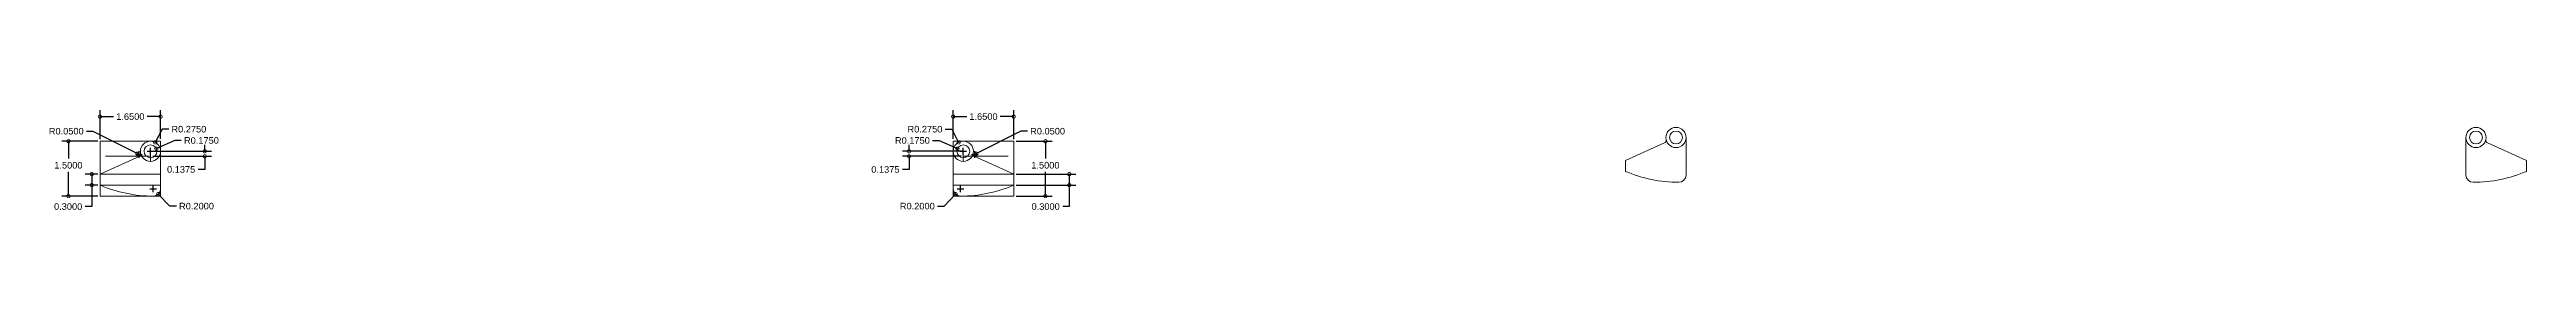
# Model space of a CAD drawing. Header units: centimetres. Extents: x -26 to 72, y -43 to 60.
# Drawn here: x 5 to 72.4, y 42.8 to 45.6 of the extents above; entities that cross this region are included whole.
import ezdxf

# ---------------------------------------------------------------- set-up
doc = ezdxf.new("R2010")
doc.units = ezdxf.units.CM
doc.header["$MEASUREMENT"] = 0
doc.linetypes.add('ACAD_ISO02W100', pattern=[15, 12, -3])
for name, color, linetype, lineweight in [('cuerpo', 7, 'Continuous', 15), ('cuerpo clear', 7, 'Continuous', 15), ('lineas', 253, 'ACAD_ISO02W100', 15), ('medidas', 30, 'ACAD_ISO02W100', 18)]:
    doc.layers.add(name, color=color, linetype=linetype, lineweight=lineweight)
doc.styles.get("Standard").update_dxf_attribs({"font": 'arial.ttf'})
doc.dimstyles.get("Standard").update_dxf_attribs({"dimtxt": 0.18, "dimasz": 0.18, "dimexe": 0.18, "dimexo": 0.0625, "dimgap": 0.09, "dimtad": 0, "dimtih": 1, "dimtoh": 1, "dimdec": 4, "dimzin": 0, "dimdsep": 46, "dimtxsty": 'Standard', "dimblk": 'DOTSMALL', "dimcen": 0.09, "dimadec": 0, "dimazin": 0, "dimtfac": 1, "dimtdec": 4, "dimtofl": 0, "dimtmove": 0, "dimatfit": 3, "dimfxl": 1, "dimtolj": 1, "dimtzin": 0, "dimarcsym": 0})

msp = doc.modelspace()

# ---------------------------------------------------------------- blocks, each defined once
blk = doc.blocks.new('_DotSmall')
at = {"color": 0, "linetype": 'ByBlock', "const_width": 0.5}
blk.add_lwpolyline([(-0.0625, 0, 1), (0.0625, 0, 1)], format="xyb", close=True, dxfattribs=at)
blk = doc.blocks.new('*D199')
at = {"layer": 'Defpoints', "color": 0, "transparency": 16777216}
for p in [(7.354, 44.392), (7.399, 44.37)]:
    blk.add_point(p, dxfattribs=at)
at = {"layer": 'medidas', "color": 0, "lineweight": -2, "transparency": 16777216}
for p, q in [((5.965, 45.005), (6.145, 45.005)), ((6.145, 45.005), (7.354, 44.392)), ((7.309, 44.37), (7.489, 44.37)), ((7.399, 44.28), (7.399, 44.46))]:
    blk.add_line(p, q, dxfattribs=at)
blk.add_arc((7.399, 44.37), 0.05, 87.23822, 153.11189, dxfattribs=at)
at = {"layer": 'medidas', "color": 0, "lineweight": -2, "transparency": 16777216, "xscale": 0.18, "yscale": 0.18, "zscale": 0.18, "rotation": 333.1118925559971}
blk.add_blockref('_DotSmall', (7.354, 44.392), dxfattribs=at)
at = {"layer": 'medidas', "color": 0, "transparency": 16777216, "insert": (5.416, 45.005), "char_height": 0.18, "attachment_point": 5}
blk.add_mtext('\\A1;R0.0500', dxfattribs=at)
blk = doc.blocks.new('*D200')
at = {"layer": 'Defpoints', "color": 0, "transparency": 16777216}
for p in [(7.84, 44.701), (7.712, 44.457)]:
    blk.add_point(p, dxfattribs=at)
at = {"layer": 'medidas', "color": 0, "lineweight": -2, "transparency": 16777216}
for p, q in [((7.712, 44.367), (7.712, 44.547)), ((8.028, 45.06), (7.84, 44.701)), ((8.208, 45.06), (8.028, 45.06)), ((7.622, 44.457), (7.802, 44.457))]:
    blk.add_line(p, q, dxfattribs=at)
at = {"layer": 'medidas', "color": 0, "lineweight": -2, "transparency": 16777216, "xscale": 0.18, "yscale": 0.18, "zscale": 0.18, "rotation": 242.3369434540744}
blk.add_blockref('_DotSmall', (7.84, 44.701), dxfattribs=at)
at = {"layer": 'medidas', "color": 0, "transparency": 16777216, "insert": (8.757, 45.06), "char_height": 0.18, "attachment_point": 5}
blk.add_mtext('\\A1;R0.2750', dxfattribs=at)
blk = doc.blocks.new('*D201')
at = {"layer": 'Defpoints', "color": 0, "transparency": 16777216}
for p in [(7.712, 44.457), (7.872, 44.529)]:
    blk.add_point(p, dxfattribs=at)
at = {"layer": 'medidas', "color": 0, "lineweight": -2, "transparency": 16777216}
for p, q in [((7.712, 44.367), (7.712, 44.547)), ((8.37, 44.752), (7.872, 44.529)), ((8.55, 44.752), (8.37, 44.752)), ((7.622, 44.457), (7.802, 44.457))]:
    blk.add_line(p, q, dxfattribs=at)
at = {"layer": 'medidas', "color": 0, "lineweight": -2, "transparency": 16777216, "xscale": 0.18, "yscale": 0.18, "zscale": 0.18, "rotation": 204.1128026746228}
blk.add_blockref('_DotSmall', (7.872, 44.529), dxfattribs=at)
at = {"layer": 'medidas', "color": 0, "transparency": 16777216, "insert": (9.099, 44.752), "char_height": 0.18, "attachment_point": 5}
blk.add_mtext('\\A1;R0.1750', dxfattribs=at)
blk = doc.blocks.new('*D202')
at = {"layer": 'Defpoints', "color": 0, "transparency": 16777216}
for p in [(7.987, 45.404), (6.337, 44.73), (7.987, 44.732)]:
    blk.add_point(p, dxfattribs=at)
at = {"layer": 'medidas', "color": 0, "lineweight": -2, "transparency": 16777216}
for p, q in [((6.337, 44.792), (6.337, 45.584)), ((6.337, 45.404), (6.707, 45.404)), ((7.987, 45.404), (7.617, 45.404)), ((7.987, 44.795), (7.987, 45.584))]:
    blk.add_line(p, q, dxfattribs=at)
at = {"layer": 'medidas', "color": 0, "lineweight": -2, "transparency": 16777216, "xscale": 0.18, "yscale": 0.18, "zscale": 0.18, "rotation": 180}
blk.add_blockref('_DotSmall', (6.337, 45.404), dxfattribs=at)
at = {"layer": 'medidas', "color": 0, "lineweight": -2, "transparency": 16777216, "xscale": 0.18, "yscale": 0.18, "zscale": 0.18}
blk.add_blockref('_DotSmall', (7.987, 45.404), dxfattribs=at)
at = {"layer": 'medidas', "color": 0, "transparency": 16777216, "insert": (7.162, 45.404), "char_height": 0.18, "attachment_point": 5}
blk.add_mtext('\\A1;1.6500', dxfattribs=at)
blk = doc.blocks.new('*D203')
at = {"layer": 'Defpoints', "color": 0, "transparency": 16777216}
for p in [(6.337, 44.732), (5.475, 43.232), (6.337, 43.232)]:
    blk.add_point(p, dxfattribs=at)
at = {"layer": 'medidas', "color": 0, "lineweight": -2, "transparency": 16777216}
for p, q in [((6.274, 44.732), (5.295, 44.732)), ((5.475, 44.732), (5.475, 44.256)), ((5.475, 43.232), (5.475, 43.892)), ((6.274, 43.232), (5.295, 43.232))]:
    blk.add_line(p, q, dxfattribs=at)
at = {"layer": 'medidas', "color": 0, "lineweight": -2, "transparency": 16777216, "xscale": 0.18, "yscale": 0.18, "zscale": 0.18}
for p, rotation in [((5.475, 44.732), 90), ((5.475, 43.232), 270)]:
    blk.add_blockref('_DotSmall', p, dxfattribs=dict(at, rotation=rotation))
at = {"layer": 'medidas', "color": 0, "transparency": 16777216, "insert": (5.475, 44.074), "char_height": 0.18, "attachment_point": 5}
blk.add_mtext('\\A1;1.5000', dxfattribs=at)
blk = doc.blocks.new('*D204')
at = {"layer": 'Defpoints', "color": 0, "transparency": 16777216}
for p in [(6.111, 43.532), (6.337, 43.832), (6.337, 43.532)]:
    blk.add_point(p, dxfattribs=at)
at = {"layer": 'medidas', "color": 0, "lineweight": -2, "transparency": 16777216}
for p, q in [((6.274, 43.832), (5.931, 43.832)), ((6.274, 43.532), (5.931, 43.532)), ((6.111, 43.832), (6.111, 43.532)), ((6.111, 43.532), (6.111, 42.945)), ((6.111, 42.945), (5.931, 42.945))]:
    blk.add_line(p, q, dxfattribs=at)
at = {"layer": 'medidas', "color": 0, "lineweight": -2, "transparency": 16777216, "xscale": 0.18, "yscale": 0.18, "zscale": 0.18}
for p, rotation in [((6.111, 43.832), 90), ((6.111, 43.532), 270)]:
    blk.add_blockref('_DotSmall', p, dxfattribs=dict(at, rotation=rotation))
at = {"layer": 'medidas', "color": 0, "transparency": 16777216, "insert": (5.468, 42.945), "char_height": 0.18, "attachment_point": 5}
blk.add_mtext('\\A1;0.3000', dxfattribs=at)
blk = doc.blocks.new('*D205')
at = {"layer": 'Defpoints', "color": 0, "transparency": 16777216}
for p in [(7.787, 43.432), (7.924, 43.287)]:
    blk.add_point(p, dxfattribs=at)
at = {"layer": 'medidas', "color": 0, "lineweight": -2, "transparency": 16777216}
for p, q in [((7.697, 43.432), (7.877, 43.432)), ((7.787, 43.342), (7.787, 43.522)), ((8.236, 42.957), (7.924, 43.287)), ((8.416, 42.957), (8.236, 42.957))]:
    blk.add_line(p, q, dxfattribs=at)
at = {"layer": 'medidas', "color": 0, "lineweight": -2, "transparency": 16777216, "xscale": 0.18, "yscale": 0.18, "zscale": 0.18, "rotation": 133.3858375131174}
blk.add_blockref('_DotSmall', (7.924, 43.287), dxfattribs=at)
at = {"layer": 'medidas', "color": 0, "transparency": 16777216, "insert": (8.965, 42.957), "char_height": 0.18, "attachment_point": 5}
blk.add_mtext('\\A1;R0.2000', dxfattribs=at)
blk = doc.blocks.new('*D206')
at = {"layer": 'Defpoints', "color": 0, "transparency": 16777216}
for p in [(7.712, 44.457), (7.712, 44.32), (9.19, 44.32)]:
    blk.add_point(p, dxfattribs=at)
at = {"layer": 'medidas', "color": 0, "lineweight": -2, "transparency": 16777216}
for p, q in [((9.19, 44.457), (9.19, 44.637)), ((7.774, 44.457), (9.37, 44.457)), ((7.774, 44.32), (9.37, 44.32)), ((9.19, 43.96), (9.01, 43.96)), ((9.19, 44.32), (9.19, 43.96))]:
    blk.add_line(p, q, dxfattribs=at)
at = {"layer": 'medidas', "color": 0, "lineweight": -2, "transparency": 16777216, "xscale": 0.18, "yscale": 0.18, "zscale": 0.18}
for p, rotation in [((9.19, 44.457), 270), ((9.19, 44.32), 90)]:
    blk.add_blockref('_DotSmall', p, dxfattribs=dict(at, rotation=rotation))
at = {"layer": 'medidas', "color": 0, "transparency": 16777216, "insert": (8.546, 43.96), "char_height": 0.18, "attachment_point": 5}
blk.add_mtext('\\A1;0.1375', dxfattribs=at)
blk = doc.blocks.new('*D207')
at = {"layer": 'Defpoints', "color": 0, "transparency": 16777216}
for p in [(30.168, 44.37), (30.213, 44.392)]:
    blk.add_point(p, dxfattribs=at)
at = {"layer": 'medidas', "color": 0, "lineweight": -2, "transparency": 16777216}
for p, q in [((31.422, 45.005), (30.213, 44.392)), ((31.602, 45.005), (31.422, 45.005)), ((30.078, 44.37), (30.258, 44.37)), ((30.168, 44.28), (30.168, 44.46))]:
    blk.add_line(p, q, dxfattribs=at)
blk.add_arc((30.168, 44.37), 0.05, 26.88811, 92.76178, dxfattribs=at)
at = {"layer": 'medidas', "color": 0, "lineweight": -2, "transparency": 16777216, "xscale": 0.18, "yscale": 0.18, "zscale": 0.18, "rotation": 206.8881074440129}
blk.add_blockref('_DotSmall', (30.213, 44.392), dxfattribs=at)
at = {"layer": 'medidas', "color": 0, "transparency": 16777216, "insert": (32.152, 45.005), "char_height": 0.18, "attachment_point": 5}
blk.add_mtext('\\A1;R0.0500', dxfattribs=at)
blk = doc.blocks.new('*D208')
at = {"layer": 'Defpoints', "color": 0, "transparency": 16777216}
for p in [(29.728, 44.701), (29.855, 44.457)]:
    blk.add_point(p, dxfattribs=at)
at = {"layer": 'medidas', "color": 0, "lineweight": -2, "transparency": 16777216}
for p, q in [((29.36, 45.06), (29.54, 45.06)), ((29.54, 45.06), (29.728, 44.701)), ((29.855, 44.367), (29.855, 44.547)), ((29.765, 44.457), (29.945, 44.457))]:
    blk.add_line(p, q, dxfattribs=at)
at = {"layer": 'medidas', "color": 0, "lineweight": -2, "transparency": 16777216, "xscale": 0.18, "yscale": 0.18, "zscale": 0.18, "rotation": 297.6630565459241}
blk.add_blockref('_DotSmall', (29.728, 44.701), dxfattribs=at)
at = {"layer": 'medidas', "color": 0, "transparency": 16777216, "insert": (28.81, 45.06), "char_height": 0.18, "attachment_point": 5}
blk.add_mtext('\\A1;R0.2750', dxfattribs=at)
blk = doc.blocks.new('*D209')
at = {"layer": 'Defpoints', "color": 0, "transparency": 16777216}
for p in [(29.696, 44.529), (29.855, 44.457)]:
    blk.add_point(p, dxfattribs=at)
at = {"layer": 'medidas', "color": 0, "lineweight": -2, "transparency": 16777216}
for p, q in [((29.017, 44.752), (29.197, 44.752)), ((29.197, 44.752), (29.696, 44.529)), ((29.855, 44.367), (29.855, 44.547)), ((29.765, 44.457), (29.945, 44.457))]:
    blk.add_line(p, q, dxfattribs=at)
at = {"layer": 'medidas', "color": 0, "lineweight": -2, "transparency": 16777216, "xscale": 0.18, "yscale": 0.18, "zscale": 0.18, "rotation": 335.8871973253759}
blk.add_blockref('_DotSmall', (29.696, 44.529), dxfattribs=at)
at = {"layer": 'medidas', "color": 0, "transparency": 16777216, "insert": (28.468, 44.752), "char_height": 0.18, "attachment_point": 5}
blk.add_mtext('\\A1;R0.1750', dxfattribs=at)
blk = doc.blocks.new('*D210')
at = {"layer": 'Defpoints', "color": 0, "transparency": 16777216}
for p in [(29.58, 45.404), (29.58, 44.732), (31.23, 44.73)]:
    blk.add_point(p, dxfattribs=at)
at = {"layer": 'medidas', "color": 0, "lineweight": -2, "transparency": 16777216}
for p, q in [((29.58, 44.795), (29.58, 45.584)), ((29.58, 45.404), (29.951, 45.404)), ((31.23, 45.404), (30.86, 45.404)), ((31.23, 44.792), (31.23, 45.584))]:
    blk.add_line(p, q, dxfattribs=at)
at = {"layer": 'medidas', "color": 0, "lineweight": -2, "transparency": 16777216, "xscale": 0.18, "yscale": 0.18, "zscale": 0.18, "rotation": 180}
blk.add_blockref('_DotSmall', (29.58, 45.404), dxfattribs=at)
at = {"layer": 'medidas', "color": 0, "lineweight": -2, "transparency": 16777216, "xscale": 0.18, "yscale": 0.18, "zscale": 0.18}
blk.add_blockref('_DotSmall', (31.23, 45.404), dxfattribs=at)
at = {"layer": 'medidas', "color": 0, "transparency": 16777216, "insert": (30.405, 45.404), "char_height": 0.18, "attachment_point": 5}
blk.add_mtext('\\A1;1.6500', dxfattribs=at)
blk = doc.blocks.new('*D211')
at = {"layer": 'Defpoints', "color": 0, "transparency": 16777216}
for p in [(31.23, 44.732), (31.23, 43.232), (32.092, 43.232)]:
    blk.add_point(p, dxfattribs=at)
at = {"layer": 'medidas', "color": 0, "lineweight": -2, "transparency": 16777216}
for p, q in [((31.293, 44.732), (32.272, 44.732)), ((32.092, 44.732), (32.092, 44.256)), ((32.092, 43.232), (32.092, 43.892)), ((31.293, 43.232), (32.272, 43.232))]:
    blk.add_line(p, q, dxfattribs=at)
at = {"layer": 'medidas', "color": 0, "lineweight": -2, "transparency": 16777216, "xscale": 0.18, "yscale": 0.18, "zscale": 0.18}
for p, rotation in [((32.092, 44.732), 90), ((32.092, 43.232), 270)]:
    blk.add_blockref('_DotSmall', p, dxfattribs=dict(at, rotation=rotation))
at = {"layer": 'medidas', "color": 0, "transparency": 16777216, "insert": (32.092, 44.074), "char_height": 0.18, "attachment_point": 5}
blk.add_mtext('\\A1;1.5000', dxfattribs=at)
blk = doc.blocks.new('*D212')
at = {"layer": 'Defpoints', "color": 0, "transparency": 16777216}
for p in [(31.23, 43.832), (31.23, 43.532), (32.743, 43.532)]:
    blk.add_point(p, dxfattribs=at)
at = {"layer": 'medidas', "color": 0, "lineweight": -2, "transparency": 16777216}
for p, q in [((31.293, 43.832), (32.923, 43.832)), ((31.293, 43.532), (32.923, 43.532)), ((32.743, 43.832), (32.743, 43.532)), ((32.743, 43.532), (32.743, 42.945)), ((32.743, 42.945), (32.563, 42.945))]:
    blk.add_line(p, q, dxfattribs=at)
at = {"layer": 'medidas', "color": 0, "lineweight": -2, "transparency": 16777216, "xscale": 0.18, "yscale": 0.18, "zscale": 0.18}
for p, rotation in [((32.743, 43.832), 90), ((32.743, 43.532), 270)]:
    blk.add_blockref('_DotSmall', p, dxfattribs=dict(at, rotation=rotation))
at = {"layer": 'medidas', "color": 0, "transparency": 16777216, "insert": (32.099, 42.945), "char_height": 0.18, "attachment_point": 5}
blk.add_mtext('\\A1;0.3000', dxfattribs=at)
blk = doc.blocks.new('*D213')
at = {"layer": 'Defpoints', "color": 0, "transparency": 16777216}
for p in [(29.643, 43.287), (29.78, 43.432)]:
    blk.add_point(p, dxfattribs=at)
at = {"layer": 'medidas', "color": 0, "lineweight": -2, "transparency": 16777216}
for p, q in [((29.332, 42.957), (29.643, 43.287)), ((29.69, 43.432), (29.87, 43.432)), ((29.78, 43.342), (29.78, 43.522)), ((29.152, 42.957), (29.332, 42.957))]:
    blk.add_line(p, q, dxfattribs=at)
at = {"layer": 'medidas', "color": 0, "lineweight": -2, "transparency": 16777216, "xscale": 0.18, "yscale": 0.18, "zscale": 0.18, "rotation": 46.61416248688045}
blk.add_blockref('_DotSmall', (29.643, 43.287), dxfattribs=at)
at = {"layer": 'medidas', "color": 0, "transparency": 16777216, "insert": (28.602, 42.957), "char_height": 0.18, "attachment_point": 5}
blk.add_mtext('\\A1;R0.2000', dxfattribs=at)
blk = doc.blocks.new('*D214')
at = {"layer": 'Defpoints', "color": 0, "transparency": 16777216}
for p in [(28.377, 44.32), (29.855, 44.457), (29.855, 44.32)]:
    blk.add_point(p, dxfattribs=at)
at = {"layer": 'medidas', "color": 0, "lineweight": -2, "transparency": 16777216}
for p, q in [((28.377, 44.457), (28.377, 44.637)), ((29.793, 44.457), (28.197, 44.457)), ((29.793, 44.32), (28.197, 44.32)), ((28.377, 43.96), (28.197, 43.96)), ((28.377, 44.32), (28.377, 43.96))]:
    blk.add_line(p, q, dxfattribs=at)
at = {"layer": 'medidas', "color": 0, "lineweight": -2, "transparency": 16777216, "xscale": 0.18, "yscale": 0.18, "zscale": 0.18}
for p, rotation in [((28.377, 44.457), 270), ((28.377, 44.32), 90)]:
    blk.add_blockref('_DotSmall', p, dxfattribs=dict(at, rotation=rotation))
at = {"layer": 'medidas', "color": 0, "transparency": 16777216, "insert": (27.733, 43.96), "char_height": 0.18, "attachment_point": 5}
blk.add_mtext('\\A1;0.1375', dxfattribs=at)

# ---------------------------------------------------------------- dimensions: what is measured, and where the dimension line sits
at = {"layer": 'medidas'}
dim = msp.add_linear_dim(base=(7.98691, 45.40358), p1=(6.33691, 44.72977), p2=(7.98691, 44.73207), dimstyle='Standard', dxfattribs=at)
dim.commit()
dim.dimension.update_dxf_attribs({"geometry": '*D202', "text_midpoint": (7.16191, 45.40358)})
for base, p1, p2, angle, picture, middle in [((29.5804, 45.40358), (31.2304, 44.72977), (29.5804, 44.73207), 180, '*D210', (30.4054, 45.40358)), ((9.19019, 44.31957), (7.71191, 44.45707), (7.71191, 44.31957), 90, '*D206', (8.54588, 43.95957)), ((28.37712, 44.31957), (29.8554, 44.45707), (29.8554, 44.31957), 90, '*D214', (27.73281, 43.95957))]:
    dim = msp.add_linear_dim(base=base, p1=p1, p2=p2, angle=angle, dimstyle='Standard', dxfattribs=at)
    dim.commit()
    dim.dimension.update_dxf_attribs({"geometry": picture, "text_midpoint": middle})
for center, mpoint, picture, middle in [((7.39891, 44.36957), (7.35431, 44.39218), '*D199', (5.41564, 45.00534)), ((7.71191, 44.45707), (7.83958, 44.70064), '*D200', (8.75718, 45.05956)), ((7.71191, 44.45707), (7.87164, 44.52857), '*D201', (9.0994, 44.75161)), ((29.8554, 44.45707), (29.69567, 44.52857), '*D209', (28.4679, 44.75161)), ((29.8554, 44.45707), (29.72772, 44.70064), '*D208', (28.81013, 45.05956)), ((30.1684, 44.36957), (30.21299, 44.39218), '*D207', (32.15167, 45.00534)), ((7.78691, 43.43207), (7.92429, 43.28672), '*D205', (8.96508, 42.95733)), ((29.7804, 43.43207), (29.64302, 43.28672), '*D213', (28.60222, 42.95733))]:
    dim = msp.add_radius_dim(center=center, mpoint=mpoint, dimstyle='Standard', dxfattribs=at)
    dim.commit()
    dim.dimension.update_dxf_attribs({"geometry": picture, "text_midpoint": middle, "dimtype": 164})
for base, p1, p2, picture, middle in [((5.47508, 43.23207), (6.33691, 44.73207), (6.33691, 43.23207), '*D203', (5.47508, 44.07398)), ((32.09222, 43.23207), (31.2304, 44.73207), (31.2304, 43.23207), '*D211', (32.09222, 44.07398)), ((6.11119, 43.53207), (6.33691, 43.83207), (6.33691, 43.53207), '*D204', (5.46787, 42.94472)), ((32.74276, 43.53207), (31.2304, 43.83207), (31.2304, 43.53207), '*D212', (32.09943, 42.94472))]:
    dim = msp.add_linear_dim(base=base, p1=p1, p2=p2, angle=90, dimstyle='Standard', dxfattribs=at)
    dim.commit()
    dim.dimension.update_dxf_attribs({"geometry": picture, "text_midpoint": middle, "dimtype": 160})

# ---------------------------------------------------------------- linework, layer by layer
at = {"layer": 'cuerpo'}
for p, q in [((6.33691, 43.83207), (7.41959, 44.32405)), ((7.98691, 43.43207), (7.98691, 44.45707)), ((29.5804, 43.43207), (29.5804, 44.45707)), ((31.2304, 43.83207), (30.14771, 44.32405)), ((6.33691, 43.53207), (6.33691, 43.83207)), ((31.2304, 43.53207), (31.2304, 43.83207))]:
    msp.add_line(p, q, dxfattribs=at)
for centre, radius in [((7.71191, 44.45707), 0.275), ((7.71191, 44.45707), 0.175), ((29.8554, 44.45707), 0.275), ((29.8554, 44.45707), 0.175)]:
    msp.add_circle(centre, radius, dxfattribs=at)
for centre, radius, start, end in [((7.39891, 44.36957), 0.05, 294.4373586, 15.6184983), ((30.1684, 44.36957), 0.05, 164.3815017, 245.5626414), ((7.78691, 46.88624), 3.65417, 246.6212616, 270), ((7.78691, 43.43207), 0.2, 270, 0), ((29.7804, 43.43207), 0.2, 180, 270), ((29.7804, 46.88624), 3.65417, 270, 293.3787384)]:
    msp.add_arc(centre, radius, start, end, dxfattribs=at)
at = {"layer": 'cuerpo clear'}
for p, q in [((47.89783, 44.20891), (48.98052, 44.70089)), ((49.54783, 43.80891), (49.54783, 44.83391)), ((70.792, 43.80891), (70.792, 44.83391)), ((72.442, 44.20891), (71.35932, 44.70089)), ((47.89783, 43.90891), (47.89783, 44.20891)), ((72.442, 43.90891), (72.442, 44.20891))]:
    msp.add_line(p, q, dxfattribs=at)
for centre, radius in [((49.27283, 44.83391), 0.275), ((49.27283, 44.83391), 0.175), ((71.067, 44.83391), 0.275), ((71.067, 44.83391), 0.175)]:
    msp.add_circle(centre, radius, dxfattribs=at)
for centre, radius, start, end in [((48.95983, 44.74641), 0.05, 294.4373586, 15.6184983), ((71.38, 44.74641), 0.05, 164.3815017, 245.5626414), ((49.34783, 47.26308), 3.65417, 246.6212616, 270), ((70.992, 47.26308), 3.65417, 270, 293.3787384), ((49.34783, 43.80891), 0.2, 270, 0), ((70.992, 43.80891), 0.2, 180, 270)]:
    msp.add_arc(centre, radius, start, end, dxfattribs=at)
at = {"layer": 'lineas'}
for p, q in [((7.98691, 44.73207), (6.33691, 44.73207)), ((6.33691, 44.73207), (6.33691, 43.23207)), ((7.98691, 43.23207), (7.98691, 44.73207)), ((29.5804, 43.23207), (29.5804, 44.73207)), ((29.5804, 44.73207), (31.2304, 44.73207)), ((31.2304, 44.73207), (31.2304, 43.23207)), ((7.71191, 44.31957), (6.48691, 44.31957)), ((7.71191, 44.45707), (7.71191, 44.18207)), ((29.8554, 44.45707), (29.8554, 44.18207)), ((29.8554, 44.31957), (31.0804, 44.31957)), ((6.33691, 43.83207), (7.98691, 43.83207)), ((6.33691, 43.53207), (7.98691, 43.53207)), ((6.33691, 43.23207), (7.98691, 43.23207)), ((31.2304, 43.83207), (29.5804, 43.83207)), ((31.2304, 43.53207), (29.5804, 43.53207)), ((31.2304, 43.23207), (29.5804, 43.23207))]:
    msp.add_line(p, q, dxfattribs=at)

msp.set_redraw_order([(e.dxf.handle, doc.entitydb.next_handle()) for e in msp.query("TEXT MTEXT ATTDEF DIMENSION ARC_DIMENSION")])  # texts and dimensions are drawn at this point

doc.saveas('drawing.dxf')
